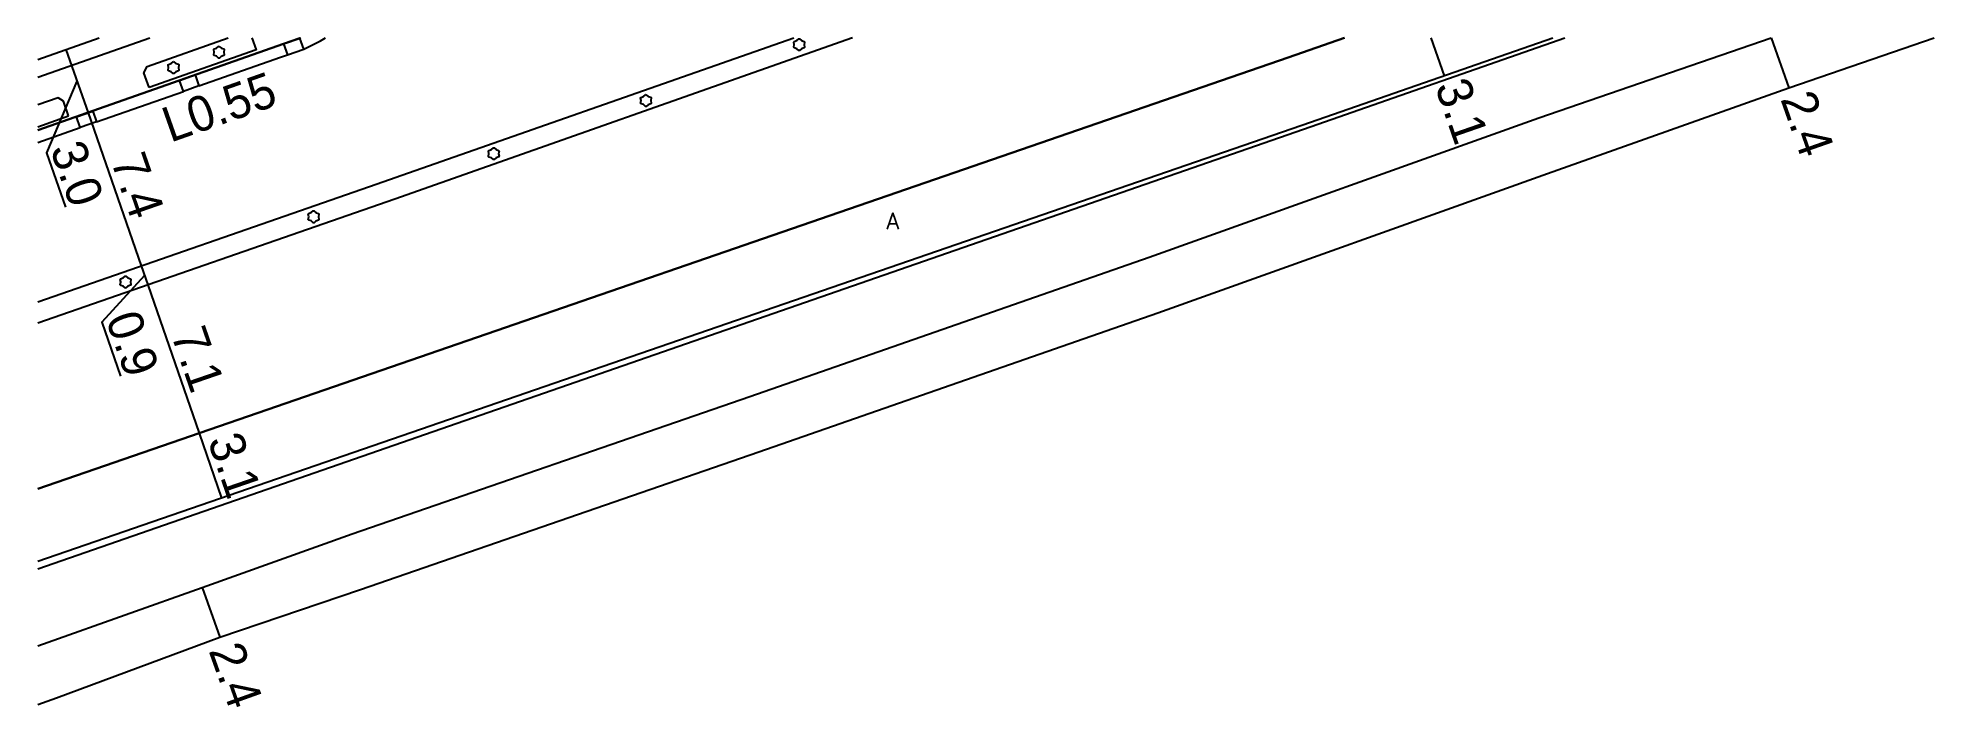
# Model space of a CAD drawing. Header units: metres. Extents: x -8000 to -6400, y -117600 to -117000.
# Drawn here: x -7200 to -7114.1, y -117030.3 to -117000 of the extents above; entities that cross this region are included whole.
import ezdxf

# ---------------------------------------------------------------- set-up
doc = ezdxf.new("R2010")
doc.units = ezdxf.units.M
doc.header["$LTSCALE"] = 2.5
for name, color, linetype in [('側溝・桝', 7, 'Continuous'), ('幅員', 7, 'Continuous'), ('植栽', 7, 'Continuous'), ('歩道・分離帯・安全施設', 7, 'Continuous'), ('舗装', 7, 'Continuous'), ('道路', 7, 'Continuous')]:
    doc.layers.add(name, color=color, linetype=linetype)
doc.styles.get("Standard").update_dxf_attribs({"font": ''})
doc.styles.add('YOKO_DECO', font='txt.shx', dxfattribs={"bigfont": 'extfont.shx'})
doc.styles.get('Standard').set_extended_font_data('@MS PGothic')

msp = doc.modelspace()

# ---------------------------------------------------------------- texts
at = {"layer": '側溝・桝'}
msp.add_text('L0.55', height=1.6, rotation=19.40995, dxfattribs=at).set_placement((-7193.998, -117004.752))
at = {"layer": '幅員'}
for s, rotation, p in [('3.1', 289.18282, (-7136.717, -117002.19)), ('2.4', 289.32345, (-7121.061, -117002.763)), ('3.0', 289.40995, (-7199.459, -117005.031)), ('7.4', 289.16255, (-7196.711, -117005.559)), ('0.9', 289.18344, (-7196.941, -117012.734)), ('7.1', 289.0374, (-7193.981, -117013.429)), ('3.1', 289.0374, (-7192.322, -117018.239)), ('2.4', 289.63352, (-7192.277, -117027.759))]:
    msp.add_text(s, height=1.6, rotation=rotation, dxfattribs=at).set_placement(p)
at = {"layer": '舗装', "style": 'YOKO_DECO'}
msp.add_text('A', height=0.75, dxfattribs=at).set_placement((-7161.556, -117008.673, 7.244))

# ---------------------------------------------------------------- blocks, each defined once
blk = doc.blocks.new('223900')
blk.add_lwpolyline([(-0.22, -0.37), (-0.44, -0.3), (-0.47, -0.27), (-0.48, -0.24), (-0.44, 0.01), (-0.48, 0.23), (-0.47, 0.27), (-0.45, 0.29), (-0.21, 0.38), (-0.04, 0.53), (0, 0.54), (0.03, 0.53), (0.22, 0.37), (0.44, 0.3), (0.47, 0.27), (0.48, 0.24), (0.44, -0.01), (0.48, -0.23), (0.47, -0.27), (0.45, -0.29), (0.21, -0.38), (0.04, -0.53), (0, -0.54), (-0.03, -0.53)], close=True)

# ---------------------------------------------------------------- linework, layer by layer
at = {"layer": '側溝・桝'}
for points in [[(-7200, -117001.781), (-7194.93, -117000)], [(-7192.704, -117002.178), (-7189.003, -117000.878), (-7188.695, -117000.763)], [(-7187.959, -117000.504), (-7187.191, -117000.138), (-7186.975, -117000)], [(-7197.345, -117003.808), (-7193.41, -117002.426)], [(-7200, -117004.741), (-7198.081, -117004.066)]]:
    msp.add_lwpolyline(points, dxfattribs=at)
for points in [[(-7188.871, -117000.265), (-7188.695, -117000.763), (-7187.959, -117000.504), (-7188.133, -117000.011)], [(-7192.88, -117001.677), (-7192.704, -117002.178), (-7193.41, -117002.426), (-7193.586, -117001.926)], [(-7197.519, -117003.312), (-7197.345, -117003.808), (-7198.081, -117004.066), (-7198.255, -117003.571)]]:
    msp.add_lwpolyline(points, close=True, dxfattribs=at)
at = {"layer": '幅員'}
for points in [[(-7198.737, -117000.531), (-7197.73, -117003.387)], [(-7136.886, -117000), (-7136.29, -117001.714)], [(-7121.464, -117000), (-7120.669, -117002.265)], [(-7198.234, -117001.959), (-7199.608, -117005.209), (-7198.744, -117007.662)], [(-7197.73, -117003.387), (-7195.319, -117010.326)], [(-7195.168, -117010.76), (-7197.103, -117012.877), (-7196.252, -117015.324)], [(-7195.319, -117010.326), (-7195.017, -117011.194)], [(-7195.017, -117011.194), (-7192.697, -117017.916)], [(-7192.697, -117017.916), (-7191.686, -117020.847)], [(-7192.562, -117024.897), (-7191.755, -117027.157)]]:
    msp.add_lwpolyline(points, dxfattribs=at)
at = {"layer": '植栽'}
for points, elevation in [([(-7194.963, -117002.25), (-7195.199, -117001.581), (-7195.045, -117001.293), (-7191.374, -117000)], 7.343), ([(-7190.305, -117000), (-7190.115, -117000.542), (-7194.963, -117002.25)], 7.312), ([(-7198.61, -117003.535), (-7198.847, -117002.862), (-7199.082, -117002.711), (-7200, -117003.034)], 7.332), ([(-7200, -117004.025), (-7198.61, -117003.535)], 7.341)]:
    msp.add_lwpolyline(points, dxfattribs=dict(at, elevation=elevation))
at = {"layer": '歩道・分離帯・安全施設'}
for points in [[(-7200, -117004.186), (-7188.871, -117000.265), (-7188.125, -117000.009), (-7188.107, -117000)], [(-7140.796, -117000), (-7143.356, -117000.89), (-7200, -117020.436)], [(-7200, -117020.436), (-7143.356, -117000.89), (-7140.796, -117000)], [(-7200, -117020.436), (-7143.356, -117000.89), (-7140.796, -117000)]]:
    msp.add_lwpolyline(points, dxfattribs=at)
for points, elevation in [([(-7188.107, -117000), (-7188.125, -117000.009), (-7188.871, -117000.265), (-7200, -117004.186)], 0.196), ([(-7200, -117011.953), (-7184.972, -117006.731), (-7165.751, -117000)], 7.579), ([(-7163.092, -117000), (-7183.829, -117007.302), (-7200, -117012.928)], 7.588), ([(-7200, -117024.052), (-7142.309, -117004.014), (-7130.824, -117000)], 8.46)]:
    msp.add_lwpolyline(points, dxfattribs=dict(at, elevation=elevation))
at = {"layer": '道路'}
for points in [[(-7200, -117027.545), (-7199.531, -117027.383), (-7192.562, -117024.897), (-7185.769, -117022.474), (-7167.748, -117016.243), (-7149.651, -117009.939), (-7132, -117003.627), (-7121.464, -117000)], [(-7131.603, -117006.141), (-7120.669, -117002.265), (-7114.09, -117000)], [(-7185.383, -117024.992), (-7167.336, -117018.752), (-7149.261, -117012.456), (-7131.603, -117006.141)], [(-7200, -117030.197), (-7199.152, -117029.904), (-7191.755, -117027.157), (-7185.383, -117024.992)]]:
    msp.add_lwpolyline(points, dxfattribs=at)
for points, elevation in [([(-7200, -117000.975), (-7197.226, -117000)], 7.314), ([(-7200, -117023.715), (-7142.341, -117003.82), (-7131.362, -117000)], 7.372)]:
    msp.add_lwpolyline(points, dxfattribs=dict(at, elevation=elevation))

# ---------------------------------------------------------------- block references
at = {"layer": '植栽', "xscale": 0.5, "yscale": 0.5, "zscale": 0.5}
for p in [(-7191.797, -117000.647, 7.343), (-7165.509, -117000.305, 7.586), (-7193.857, -117001.345, 7.343), (-7172.455, -117002.838, 7.586), (-7179.345, -117005.246, 7.586), (-7187.511, -117008.107, 7.589), (-7196.03, -117011.063, 7.589)]:
    msp.add_blockref('223900', p, dxfattribs=at)

msp.set_redraw_order([(e.dxf.handle, doc.entitydb.next_handle()) for e in msp.query("TEXT MTEXT ATTDEF DIMENSION ARC_DIMENSION")])  # texts and dimensions are drawn at this point

doc.saveas('drawing.dxf')
